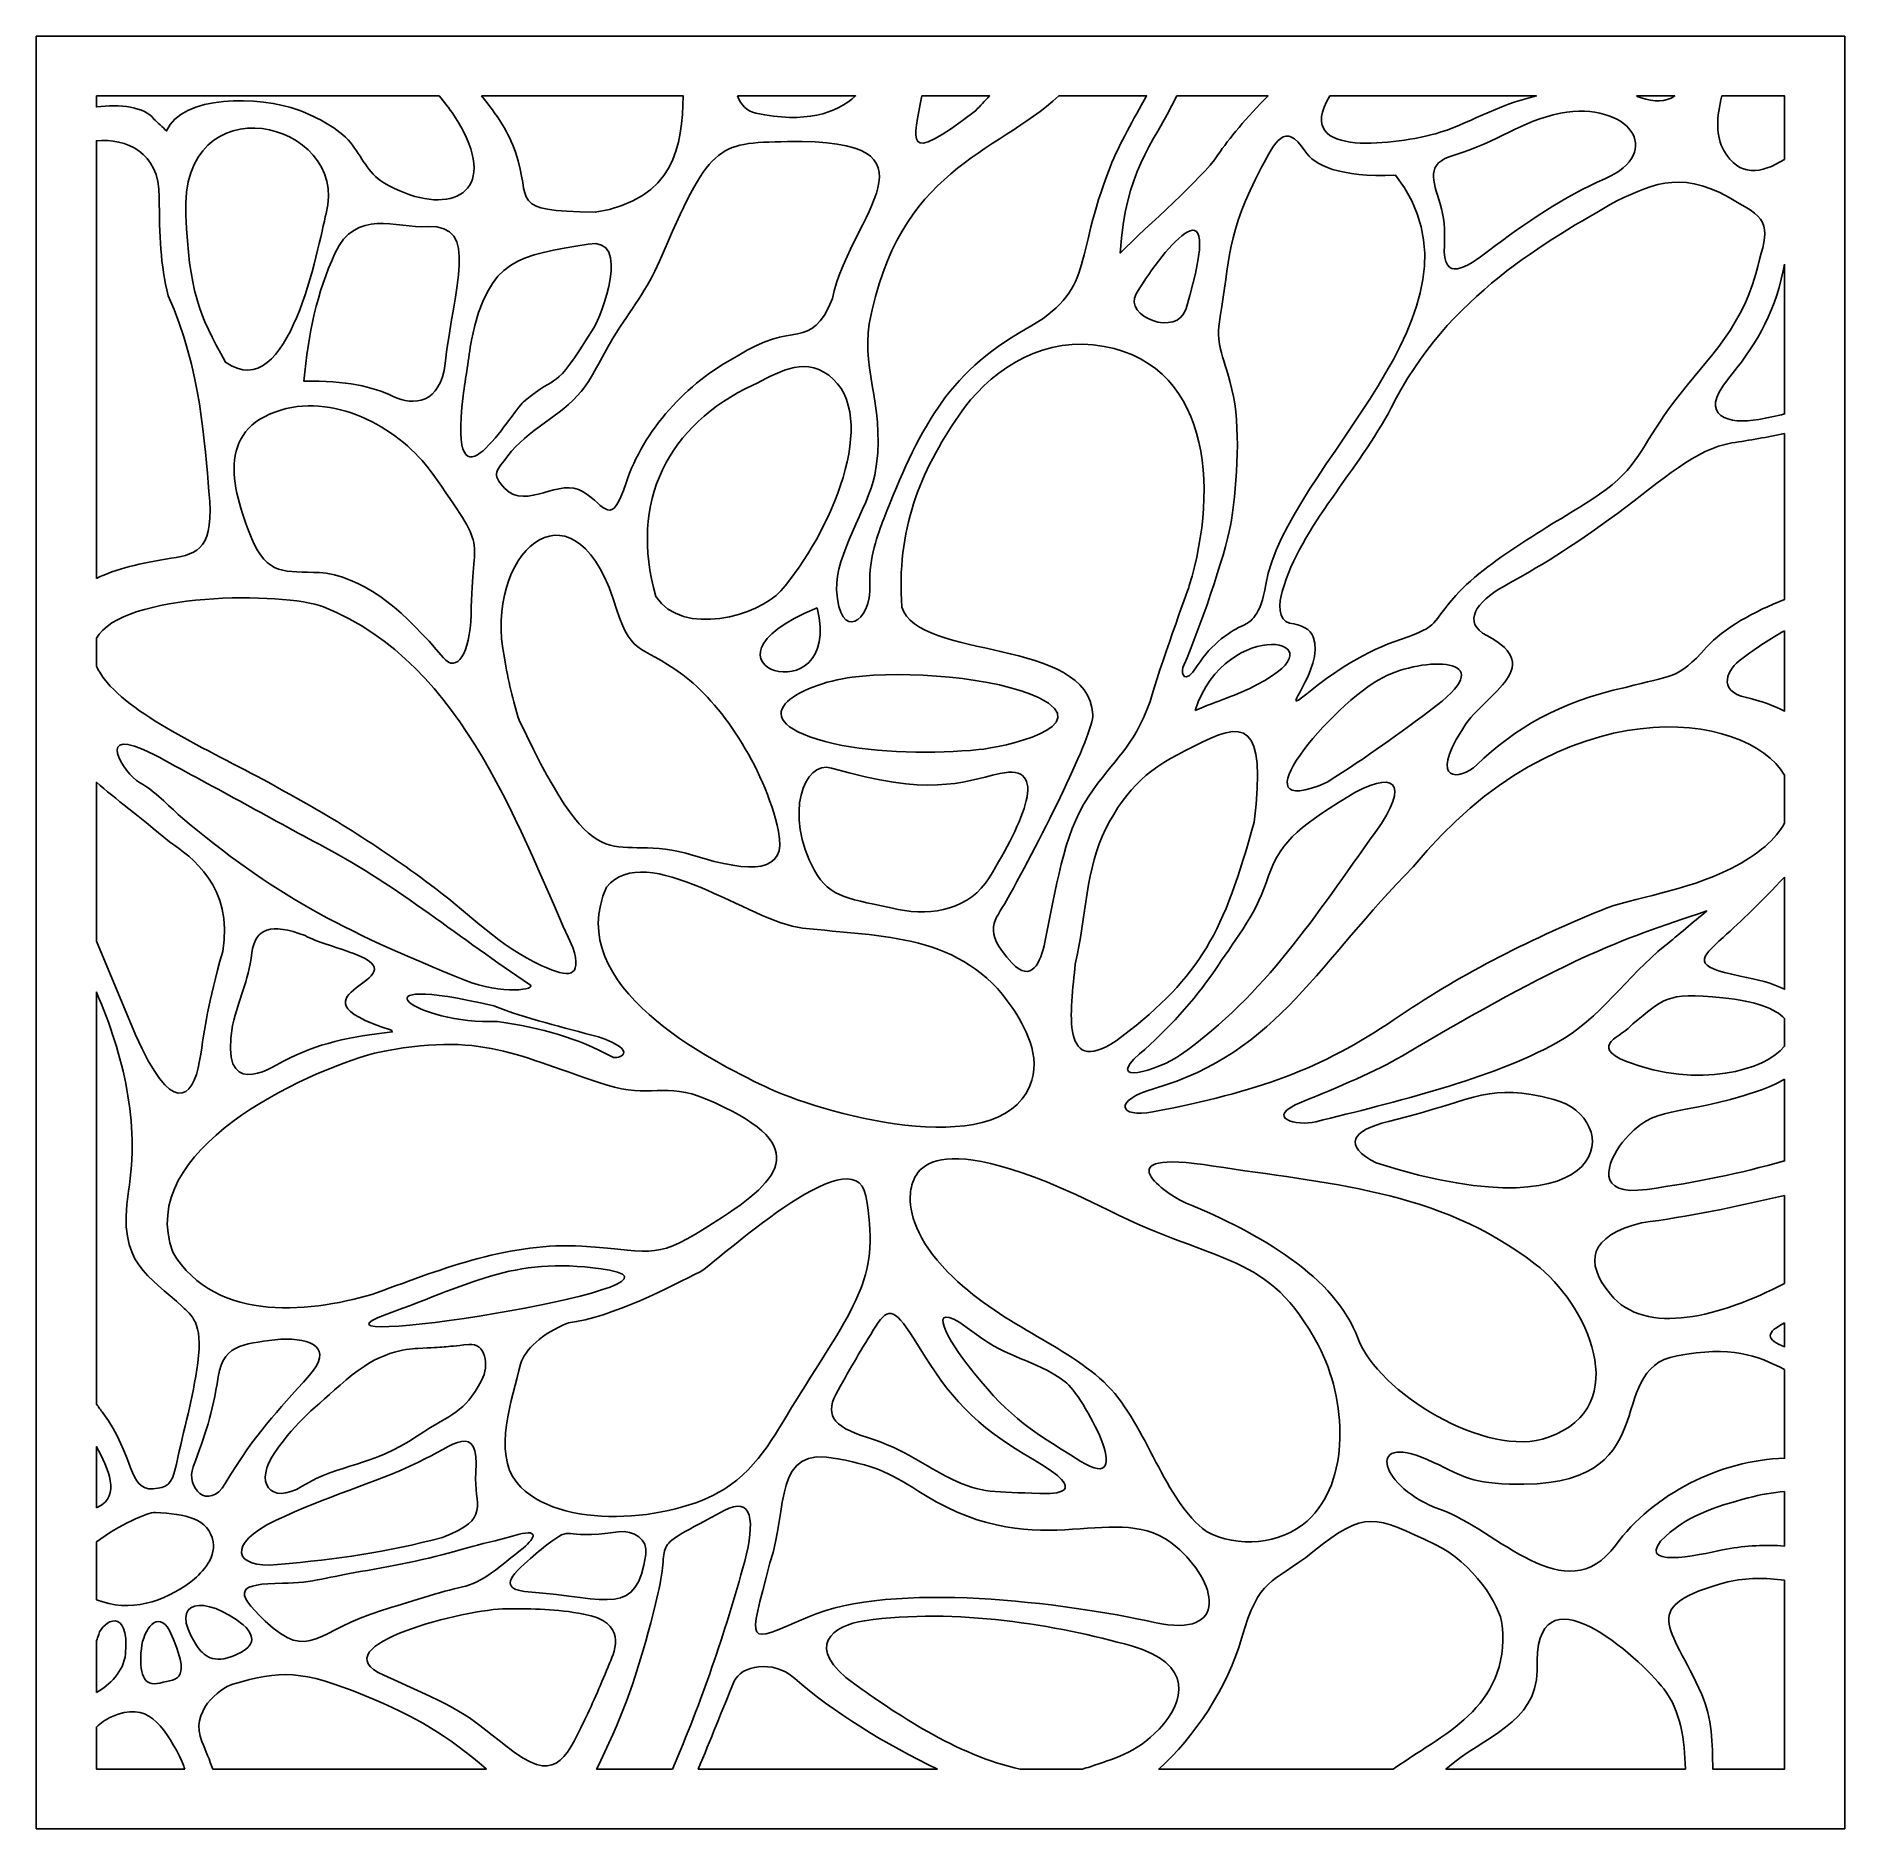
# Model space of a CAD drawing. Header units: centimetres. Extents: x -4.3 to 4.3, y -4.26 to 4.26.
import ezdxf

# ---------------------------------------------------------------- set-up
doc = ezdxf.new("R2010")
doc.units = ezdxf.units.CM
doc.header["$MEASUREMENT"] = 0
doc.layers.add('Layer 1', color=7, linetype='Continuous')

msp = doc.modelspace()

# ---------------------------------------------------------------- linework, layer by layer
at = {"layer": 'Layer 1', "color": 242}
for points, knots in [([(-4.29924, 4.26053), (-4.29924, 4.26053), (4.29925, 4.26053), (4.29925, 4.26053), (4.29925, 4.26053), (4.29925, 4.26053), (4.29925, -4.26054), (4.29925, -4.26054), (4.29925, -4.26054), (4.29925, -4.26054), (-4.29924, -4.26054), (-4.29924, -4.26054), (-4.29924, -4.26054), (-4.29924, -4.26054), (-4.29924, 4.26053), (-4.29924, 4.26053)], [0, 0, 0, 0, 0.2, 0.2, 0.2, 0.2, 0.4, 0.4, 0.4, 0.4, 0.6, 0.6, 0.6, 0.6, 1, 1, 1, 1]), ([(-2.92057, 3.41752), (-2.96034, 3.26018), (-3.09474, 2.49625), (-3.39847, 2.71088), (-3.39847, 2.71088), (-3.52826, 2.93898), (-3.57233, 3.05644), (-3.58754, 3.40914), (-3.58754, 3.40914), (-3.62343, 4.04804), (-2.80733, 3.86553), (-2.92057, 3.41752)], [0, 0, 0, 0, 0.25, 0.25, 0.25, 0.25, 0.5, 0.5, 0.5, 0.5, 1, 1, 1, 1]), ([(-4.01262, 3.97649), (-4.01262, 3.97649), (-2.38363, 3.97649), (-2.38363, 3.97649), (-2.38363, 3.97649), (-2.33505, 3.92059), (-2.28872, 3.85474), (-2.25363, 3.77719), (-2.25363, 3.77719), (-2.12048, 3.48292), (-2.37739, 3.4042), (-2.646, 3.5639), (-2.646, 3.5639), (-2.72509, 3.61212), (-2.7494, 3.68548), (-2.80518, 3.75481), (-2.80518, 3.75481), (-2.864, 3.82415), (-2.95831, 3.87339), (-3.05058, 3.90855), (-3.05058, 3.90855), (-3.23817, 3.9799), (-3.61029, 3.98091), (-3.67924, 3.81009), (-3.67924, 3.81009), (-3.69951, 3.82918), (-3.71981, 3.84826), (-3.74006, 3.86635), (-3.74006, 3.86635), (-3.78038, 3.92531), (-3.90334, 3.93836), (-4.01262, 3.92432), (-4.01262, 3.92432), (-4.01262, 3.92432), (-4.01262, 3.97649), (-4.01262, 3.97649)], [0, 0, 0, 0, 0.1, 0.1, 0.1, 0.1, 0.2, 0.2, 0.2, 0.2, 0.3, 0.3, 0.3, 0.3, 0.4, 0.4, 0.4, 0.4, 0.5, 0.5, 0.5, 0.5, 0.6, 0.6, 0.6, 0.6, 0.7, 0.7, 0.7, 0.7, 0.8, 0.8, 0.8, 0.8, 1, 1, 1, 1]), ([(-2.18205, 3.97649), (-2.18205, 3.97649), (-1.22293, 3.97649), (-1.22293, 3.97649), (-1.22293, 3.97649), (-1.22842, 3.74012), (-1.26257, 3.48675), (-1.64114, 3.42321), (-1.64114, 3.42321), (-2.06465, 3.43164), (-1.93876, 3.46977), (-2.02076, 3.70998), (-2.02076, 3.70998), (-2.05046, 3.79697), (-2.10853, 3.88924), (-2.18205, 3.97649)], [0, 0, 0, 0, 0.2, 0.2, 0.2, 0.2, 0.4, 0.4, 0.4, 0.4, 0.6, 0.6, 0.6, 0.6, 1, 1, 1, 1]), ([(-0.96531, 3.97649), (-0.96531, 3.97649), (-0.40367, 3.97649), (-0.40367, 3.97649), (-0.40367, 3.97649), (-0.49372, 3.89222), (-0.64462, 3.84514), (-0.87833, 3.89448), (-0.87833, 3.89448), (-0.92136, 3.90356), (-0.94885, 3.93482), (-0.96531, 3.97649)], [0, 0, 0, 0, 0.25, 0.25, 0.25, 0.25, 0.5, 0.5, 0.5, 0.5, 1, 1, 1, 1]), ([(0.56335, 3.97649), (0.56335, 3.97649), (0.98, 3.97649), (0.98, 3.97649), (0.98, 3.97649), (0.917, 3.86516), (0.8521, 3.75291), (0.80638, 3.63825), (0.80638, 3.63825), (0.62733, 3.18783), (0.74012, 3.05503), (0.40401, 2.86754), (0.40401, 2.86754), (0.02698, 2.65723), (-0.10659, 2.37985), (-0.26965, 1.96619), (-0.26965, 1.96619), (-0.29712, 1.89648), (-0.34146, 1.77857), (-0.33537, 1.65409), (-0.33537, 1.65409), (-0.32663, 1.47525), (-0.48163, 1.37596), (-0.49397, 1.62922), (-0.49397, 1.62922), (-0.50191, 1.79215), (-0.34391, 2.01816), (-0.31286, 2.17419), (-0.31286, 2.17419), (-0.25403, 2.4698), (-0.37594, 2.66286), (-0.33869, 2.89252), (-0.33869, 2.89252), (-0.20112, 3.62836), (0.25564, 3.69789), (0.56335, 3.97649)], [0, 0, 0, 0, 0.1, 0.1, 0.1, 0.1, 0.2, 0.2, 0.2, 0.2, 0.3, 0.3, 0.3, 0.3, 0.4, 0.4, 0.4, 0.4, 0.5, 0.5, 0.5, 0.5, 0.6, 0.6, 0.6, 0.6, 0.7, 0.7, 0.7, 0.7, 0.8, 0.8, 0.8, 0.8, 1, 1, 1, 1]), ([(-0.08937, 3.97649), (-0.08937, 3.97649), (0.23337, 3.97649), (0.23337, 3.97649), (0.23337, 3.97649), (0.21079, 3.95315), (0.18854, 3.92956), (0.16678, 3.90556), (0.16678, 3.90556), (-0.19061, 3.63279), (-0.12334, 3.76612), (-0.08937, 3.97649)], [0, 0, 0, 0, 0.25, 0.25, 0.25, 0.25, 0.5, 0.5, 0.5, 0.5, 1, 1, 1, 1]), ([(1.12344, 3.97649), (1.12344, 3.97649), (1.55703, 3.97649), (1.55703, 3.97649), (1.55703, 3.97649), (1.45619, 3.8758), (1.36972, 3.77218), (1.31898, 3.69621), (1.31898, 3.69621), (1.24081, 3.57919), (0.98652, 3.36409), (0.85439, 3.2294), (0.85439, 3.2294), (0.88105, 3.62535), (0.99903, 3.7256), (1.12344, 3.97649)], [0, 0, 0, 0, 0.2, 0.2, 0.2, 0.2, 0.4, 0.4, 0.4, 0.4, 0.6, 0.6, 0.6, 0.6, 1, 1, 1, 1]), ([(1.85043, 3.97649), (1.85043, 3.97649), (2.83327, 3.97649), (2.83327, 3.97649), (2.83327, 3.97649), (2.6466, 3.93526), (2.49946, 3.83682), (2.35289, 3.79702), (2.35289, 3.79702), (2.19157, 3.75222), (1.66359, 3.66799), (1.85043, 3.97649)], [0, 0, 0, 0, 0.25, 0.25, 0.25, 0.25, 0.5, 0.5, 0.5, 0.5, 1, 1, 1, 1]), ([(3.30849, 3.97649), (3.30849, 3.97649), (3.49058, 3.97649), (3.49058, 3.97649), (3.49058, 3.97649), (3.44371, 3.94469), (3.39863, 3.9475), (3.327, 3.96883), (3.327, 3.96883), (3.32046, 3.97081), (3.31431, 3.97337), (3.30849, 3.97649)], [0, 0, 0, 0, 0.25, 0.25, 0.25, 0.25, 0.5, 0.5, 0.5, 0.5, 1, 1, 1, 1]), ([(3.71465, 3.97649), (3.71465, 3.97649), (4.01263, 3.97649), (4.01263, 3.97649), (4.01263, 3.97649), (4.01263, 3.97649), (4.01263, 3.67505), (4.01263, 3.67505), (4.01263, 3.67505), (3.90168, 3.60449), (3.79558, 3.59008), (3.72466, 3.71735), (3.72466, 3.71735), (3.68456, 3.78071), (3.6896, 3.87918), (3.71465, 3.97649)], [0, 0, 0, 0, 0.2, 0.2, 0.2, 0.2, 0.4, 0.4, 0.4, 0.4, 0.6, 0.6, 0.6, 0.6, 1, 1, 1, 1]), ([(3.15772, 3.58237), (2.96767, 3.49925), (2.78071, 3.37357), (2.60566, 3.24023), (2.60566, 3.24023), (2.50179, 3.16111), (2.38611, 3.08291), (2.3953, 3.26611), (2.3953, 3.26611), (2.39904, 3.34053), (2.39426, 3.40191), (2.37562, 3.46341), (2.37562, 3.46341), (2.34139, 3.57633), (2.303, 3.6544), (2.44202, 3.69546), (2.44202, 3.69546), (2.65287, 3.75772), (2.75797, 3.85787), (2.94787, 3.89398), (2.94787, 3.89398), (3.26833, 3.95492), (3.44981, 3.71011), (3.15772, 3.58237)], [0, 0, 0, 0, 0.1428571, 0.1428571, 0.1428571, 0.1428571, 0.2857143, 0.2857143, 0.2857143, 0.2857143, 0.4285714, 0.4285714, 0.4285714, 0.4285714, 0.5714286, 0.5714286, 0.5714286, 0.5714286, 0.7142857, 0.7142857, 0.7142857, 0.7142857, 1, 1, 1, 1]), ([(1.15285, 1.25929), (1.25745, 1.50404), (1.36561, 1.84118), (1.38353, 1.96016), (1.38353, 1.96016), (1.41101, 2.14261), (1.42809, 2.40975), (1.38578, 2.58128), (1.38578, 2.58128), (1.33873, 2.77194), (1.30558, 2.78516), (1.33027, 2.92831), (1.33027, 2.92831), (1.37488, 3.18691), (1.35771, 3.32323), (1.52649, 3.63732), (1.52649, 3.63732), (1.5902, 3.75589), (1.63749, 3.85928), (1.73193, 3.71607), (1.73193, 3.71607), (1.77869, 3.64516), (1.89389, 3.5899), (2.16353, 3.59951), (2.16353, 3.59951), (2.66668, 2.95649), (1.64418, 2.22125), (1.5466, 1.65386), (1.5466, 1.65386), (1.52049, 1.50205), (1.4754, 1.47764), (1.43841, 1.45947), (1.43841, 1.45947), (1.38431, 1.43693), (1.28892, 1.37543), (1.22101, 1.26702), (1.22101, 1.26702), (1.16119, 1.17155), (1.14069, 1.23084), (1.15285, 1.25929)], [0, 0, 0, 0, 0.0909091, 0.0909091, 0.0909091, 0.0909091, 0.1818182, 0.1818182, 0.1818182, 0.1818182, 0.2727273, 0.2727273, 0.2727273, 0.2727273, 0.3636364, 0.3636364, 0.3636364, 0.3636364, 0.4545455, 0.4545455, 0.4545455, 0.4545455, 0.5454545, 0.5454545, 0.5454545, 0.5454545, 0.6363636, 0.6363636, 0.6363636, 0.6363636, 0.7272727, 0.7272727, 0.7272727, 0.7272727, 0.8181818, 0.8181818, 0.8181818, 0.8181818, 1, 1, 1, 1]), ([(-4.01262, 1.68328), (-4.01262, 1.68328), (-4.01262, 3.76316), (-4.01262, 3.76316), (-4.01262, 3.76316), (-3.87342, 3.77481), (-3.71385, 3.71383), (-3.71385, 3.4959), (-3.71385, 3.4959), (-3.71385, 3.312), (-3.70863, 3.17503), (-3.67113, 3.02632), (-3.67113, 3.02632), (-3.51474, 2.68113), (-3.49786, 2.31035), (-3.47776, 2.09682), (-3.47776, 2.09682), (-3.45244, 1.82786), (-3.52426, 1.79928), (-3.65767, 1.77874), (-3.65767, 1.77874), (-3.80318, 1.75634), (-3.92119, 1.72758), (-4.01262, 1.68328)], [0, 0, 0, 0, 0.1428571, 0.1428571, 0.1428571, 0.1428571, 0.2857143, 0.2857143, 0.2857143, 0.2857143, 0.4285714, 0.4285714, 0.4285714, 0.4285714, 0.5714286, 0.5714286, 0.5714286, 0.5714286, 0.7142857, 0.7142857, 0.7142857, 0.7142857, 1, 1, 1, 1]), ([(-1.69874, 2.09525), (-1.58926, 2.0251), (-1.56589, 1.9206), (-1.49492, 2.13778), (-1.49492, 2.13778), (-1.41341, 2.38456), (-1.20712, 2.61459), (-0.96667, 2.73904), (-0.96667, 2.73904), (-0.70086, 2.91544), (-0.61712, 2.75618), (-0.51405, 3.01367), (-0.51405, 3.01367), (-0.43024, 3.40913), (0.05081, 3.77392), (-0.72748, 3.75964), (-0.72748, 3.75964), (-1.07052, 3.75335), (-1.09567, 3.74655), (-1.33596, 3.1911), (-1.33596, 3.1911), (-1.3907, 3.06348), (-1.47688, 2.95195), (-1.5489, 2.83942), (-1.5489, 2.83942), (-1.60569, 2.74898), (-1.64319, 2.65251), (-1.70808, 2.57211), (-1.70808, 2.57211), (-1.8044, 2.45253), (-1.96562, 2.38924), (-2.05692, 2.26563), (-2.05692, 2.26563), (-2.10658, 2.1973), (-2.14076, 2.18094), (-2.07074, 2.11055), (-2.07074, 2.11055), (-1.96578, 2.00502), (-1.81051, 2.16688), (-1.69874, 2.09525)], [0, 0, 0, 0, 0.0909091, 0.0909091, 0.0909091, 0.0909091, 0.1818182, 0.1818182, 0.1818182, 0.1818182, 0.2727273, 0.2727273, 0.2727273, 0.2727273, 0.3636364, 0.3636364, 0.3636364, 0.3636364, 0.4545455, 0.4545455, 0.4545455, 0.4545455, 0.5454545, 0.5454545, 0.5454545, 0.5454545, 0.6363636, 0.6363636, 0.6363636, 0.6363636, 0.7272727, 0.7272727, 0.7272727, 0.7272727, 0.8181818, 0.8181818, 0.8181818, 0.8181818, 1, 1, 1, 1]), ([(1.16754, 2.96567), (1.12629, 2.82694), (0.86791, 2.92832), (0.93053, 3.03597), (0.93053, 3.03597), (1.02459, 3.19765), (1.37455, 3.66187), (1.16754, 2.96567)], [0, 0, 0, 0, 0.3333333, 0.3333333, 0.3333333, 0.3333333, 1, 1, 1, 1]), ([(1.62396, 1.62088), (1.71513, 1.93302), (1.98956, 2.19891), (2.14216, 2.49319), (2.14216, 2.49319), (2.40862, 3.0292), (2.88882, 3.28909), (3.21531, 3.47818), (3.21531, 3.47818), (3.39862, 3.56284), (3.5354, 3.63087), (3.79697, 3.46568), (3.79697, 3.46568), (3.95997, 3.37935), (3.92882, 3.33026), (3.87561, 3.13081), (3.87561, 3.13081), (3.80178, 2.85408), (3.61802, 2.70073), (3.46126, 2.48774), (3.46126, 2.48774), (3.33758, 2.31693), (3.31287, 2.20463), (3.13339, 2.08305), (3.13339, 2.08305), (2.95287, 1.96096), (2.61785, 1.78702), (2.44933, 1.60166), (2.44933, 1.60166), (2.32919, 1.4695), (2.37821, 1.45745), (2.19123, 1.39468), (2.19123, 1.39468), (2.02038, 1.33733), (1.87031, 1.23999), (1.74087, 1.13454), (1.74087, 1.13454), (1.58996, 1.0116), (1.82866, 1.24961), (1.77224, 1.40523), (1.77224, 1.40523), (1.75953, 1.44031), (1.71479, 1.46415), (1.65992, 1.47106), (1.65992, 1.47106), (1.6031, 1.47822), (1.60941, 1.57106), (1.62396, 1.62088)], [0, 0, 0, 0, 0.0769231, 0.0769231, 0.0769231, 0.0769231, 0.1538462, 0.1538462, 0.1538462, 0.1538462, 0.2307692, 0.2307692, 0.2307692, 0.2307692, 0.3076923, 0.3076923, 0.3076923, 0.3076923, 0.3846154, 0.3846154, 0.3846154, 0.3846154, 0.4615385, 0.4615385, 0.4615385, 0.4615385, 0.5384615, 0.5384615, 0.5384615, 0.5384615, 0.6153846, 0.6153846, 0.6153846, 0.6153846, 0.6923077, 0.6923077, 0.6923077, 0.6923077, 0.7692308, 0.7692308, 0.7692308, 0.7692308, 0.8461538, 0.8461538, 0.8461538, 0.8461538, 1, 1, 1, 1]), ([(-2.60214, 2.54798), (-2.69914, 2.59575), (-2.82483, 2.62343), (-3.02623, 2.62035), (-3.02623, 2.62035), (-3.00517, 2.84886), (-2.96479, 3.04064), (-2.87864, 3.22801), (-2.87864, 3.22801), (-2.77985, 3.44288), (-2.58962, 3.34836), (-2.43742, 3.35521), (-2.43742, 3.35521), (-2.18926, 3.36637), (-2.3138, 3.07184), (-2.35508, 2.70452), (-2.35508, 2.70452), (-2.37645, 2.51445), (-2.50552, 2.50039), (-2.60214, 2.54798)], [0, 0, 0, 0, 0.1666667, 0.1666667, 0.1666667, 0.1666667, 0.3333333, 0.3333333, 0.3333333, 0.3333333, 0.5, 0.5, 0.5, 0.5, 0.6666667, 0.6666667, 0.6666667, 0.6666667, 1, 1, 1, 1]), ([(-1.6745, 3.27228), (-1.46528, 3.30861), (-1.61389, 2.92973), (-1.64849, 2.87355), (-1.64849, 2.87355), (-1.85477, 2.54462), (-1.8041, 2.67328), (-1.98211, 2.52278), (-1.98211, 2.52278), (-2.04017, 2.4737), (-2.34227, 1.94233), (-2.26982, 2.551), (-2.26982, 2.551), (-2.25665, 2.63843), (-2.24345, 2.72586), (-2.23026, 2.81528), (-2.23026, 2.81528), (-2.14635, 3.21165), (-2.00247, 3.21532), (-1.6745, 3.27228)], [0, 0, 0, 0, 0.1666667, 0.1666667, 0.1666667, 0.1666667, 0.3333333, 0.3333333, 0.3333333, 0.3333333, 0.5, 0.5, 0.5, 0.5, 0.6666667, 0.6666667, 0.6666667, 0.6666667, 1, 1, 1, 1]), ([(4.01263, 3.17671), (4.01263, 3.17671), (4.01263, 2.46501), (4.01263, 2.46501), (4.01263, 2.46501), (3.97268, 2.455), (3.93191, 2.44595), (3.89006, 2.43847), (3.89006, 2.43847), (3.74891, 2.41324), (3.5995, 2.453), (3.74202, 2.62777), (3.74202, 2.62777), (3.86223, 2.77518), (3.96209, 2.92705), (4.00619, 3.1456), (4.00619, 3.1456), (4.00838, 3.15645), (4.01052, 3.16681), (4.01263, 3.17671)], [0, 0, 0, 0, 0.1666667, 0.1666667, 0.1666667, 0.1666667, 0.3333333, 0.3333333, 0.3333333, 0.3333333, 0.5, 0.5, 0.5, 0.5, 0.6666667, 0.6666667, 0.6666667, 0.6666667, 1, 1, 1, 1]), ([(0.33969, -0.14473), (0.43252, -0.24345), (0.47574, -0.14225), (0.49629, -0.04549), (0.49629, -0.04549), (0.55031, 0.20884), (0.58146, 0.45994), (0.70214, 0.64384), (0.70214, 0.64384), (0.83061, 0.83592), (0.91321, 0.8689), (0.99641, 1.0988), (0.99641, 1.0988), (1.04169, 1.25978), (1.1742, 1.62153), (1.18287, 1.64967), (1.18287, 1.64967), (1.32618, 2.11481), (1.28407, 2.73317), (0.72658, 2.79327), (0.72658, 2.79327), (0.45436, 2.82262), (0.22341, 2.65606), (0.0884, 2.45978), (0.0884, 2.45978), (-0.09884, 2.18757), (-0.2105, 1.91076), (-0.18363, 1.54683), (-0.18363, 1.54683), (-0.10779, 1.29432), (0.70558, 1.40262), (0.72401, 1.03672), (0.72401, 1.03672), (0.72858, 0.94612), (0.48313, 0.45636), (0.31368, 0.15152), (0.31368, 0.15152), (0.26148, 0.05763), (0.19292, 0.01134), (0.33969, -0.14473)], [0, 0, 0, 0, 0.0909091, 0.0909091, 0.0909091, 0.0909091, 0.1818182, 0.1818182, 0.1818182, 0.1818182, 0.2727273, 0.2727273, 0.2727273, 0.2727273, 0.3636364, 0.3636364, 0.3636364, 0.3636364, 0.4545455, 0.4545455, 0.4545455, 0.4545455, 0.5454545, 0.5454545, 0.5454545, 0.5454545, 0.6363636, 0.6363636, 0.6363636, 0.6363636, 0.7272727, 0.7272727, 0.7272727, 0.7272727, 0.8181818, 0.8181818, 0.8181818, 0.8181818, 1, 1, 1, 1]), ([(-0.75937, 1.62404), (-0.52604, 1.8888), (-0.27916, 2.45624), (-0.53061, 2.64848), (-0.53061, 2.64848), (-0.65635, 2.74393), (-0.78622, 2.65208), (-0.89167, 2.60184), (-0.89167, 2.60184), (-1.29385, 2.41624), (-1.48329, 2.04646), (-1.35296, 1.59753), (-1.35296, 1.59753), (-1.22752, 1.40216), (-0.86432, 1.50495), (-0.75937, 1.62404)], [0, 0, 0, 0, 0.2, 0.2, 0.2, 0.2, 0.4, 0.4, 0.4, 0.4, 0.6, 0.6, 0.6, 0.6, 1, 1, 1, 1]), ([(-2.92008, 1.70861), (-2.7086, 1.66808), (-2.54781, 1.52367), (-2.36327, 1.30588), (-2.36327, 1.30588), (-2.29932, 1.2304), (-2.23741, 1.32574), (-2.23142, 1.50944), (-2.23142, 1.50944), (-2.22669, 1.91997), (-2.13984, 1.78875), (-2.42158, 2.19038), (-2.42158, 2.19038), (-2.5603, 2.3834), (-2.86383, 2.56519), (-3.13574, 2.48338), (-3.13574, 2.48338), (-3.45042, 2.38871), (-3.37098, 2.10182), (-3.26353, 1.84662), (-3.26353, 1.84662), (-3.18468, 1.68496), (-3.09265, 1.72192), (-2.92008, 1.70861)], [0, 0, 0, 0, 0.1428571, 0.1428571, 0.1428571, 0.1428571, 0.2857143, 0.2857143, 0.2857143, 0.2857143, 0.4285714, 0.4285714, 0.4285714, 0.4285714, 0.5714286, 0.5714286, 0.5714286, 0.5714286, 0.7142857, 0.7142857, 0.7142857, 0.7142857, 1, 1, 1, 1]), ([(4.01263, 2.37271), (4.01263, 2.37271), (4.01263, 1.58311), (4.01263, 1.58311), (4.01263, 1.58311), (3.86741, 1.52532), (3.72359, 1.44785), (3.64146, 1.3557), (3.64146, 1.3557), (3.50117, 1.19831), (3.47615, 1.2242), (3.25686, 1.16508), (3.25686, 1.16508), (2.93899, 1.09426), (2.73203, 0.97102), (2.54916, 0.79677), (2.54916, 0.79677), (2.46813, 0.71956), (2.32025, 0.7147), (2.47809, 0.96006), (2.47809, 0.96006), (2.56824, 1.12804), (2.89369, 1.25587), (2.59678, 1.41145), (2.59678, 1.41145), (2.47824, 1.47357), (2.54724, 1.57215), (2.67513, 1.64352), (2.67513, 1.64352), (2.84747, 1.73971), (2.98686, 1.82226), (3.21849, 1.99244), (3.21849, 1.99244), (3.43608, 2.15231), (3.58841, 2.29979), (3.76232, 2.32685), (3.76232, 2.32685), (3.84749, 2.3401), (3.93127, 2.35425), (4.01263, 2.37271)], [0, 0, 0, 0, 0.0909091, 0.0909091, 0.0909091, 0.0909091, 0.1818182, 0.1818182, 0.1818182, 0.1818182, 0.2727273, 0.2727273, 0.2727273, 0.2727273, 0.3636364, 0.3636364, 0.3636364, 0.3636364, 0.4545455, 0.4545455, 0.4545455, 0.4545455, 0.5454545, 0.5454545, 0.5454545, 0.5454545, 0.6363636, 0.6363636, 0.6363636, 0.6363636, 0.7272727, 0.7272727, 0.7272727, 0.7272727, 0.8181818, 0.8181818, 0.8181818, 0.8181818, 1, 1, 1, 1]), ([(-2.00323, 1.0096), (-2.03262, 1.10001), (-2.05613, 1.19948), (-2.07333, 1.305), (-2.07333, 1.305), (-2.17574, 1.79554), (-1.75719, 2.18108), (-1.556, 1.58635), (-1.556, 1.58635), (-1.47115, 1.30217), (-1.44072, 1.38341), (-1.22519, 1.22509), (-1.22519, 1.22509), (-1.05318, 1.09815), (-0.83831, 0.7963), (-0.77026, 0.48084), (-0.77026, 0.48084), (-0.72726, 0.28149), (-0.89642, 0.27893), (-1.1742, 0.36635), (-1.1742, 0.36635), (-1.57524, 0.49255), (-1.60931, 0.17453), (-2.00323, 1.0096)], [0, 0, 0, 0, 0.1428571, 0.1428571, 0.1428571, 0.1428571, 0.2857143, 0.2857143, 0.2857143, 0.2857143, 0.4285714, 0.4285714, 0.4285714, 0.4285714, 0.5714286, 0.5714286, 0.5714286, 0.5714286, 0.7142857, 0.7142857, 0.7142857, 0.7142857, 1, 1, 1, 1]), ([(-4.01262, 1.2666), (-4.01262, 1.2666), (-4.01262, 1.39865), (-4.01262, 1.39865), (-4.01262, 1.39865), (-3.89071, 1.619), (-3.12231, 1.62105), (-2.93295, 1.5473), (-2.93295, 1.5473), (-2.25825, 1.28451), (-1.98793, 0.44544), (-1.74762, -0.07162), (-1.74762, -0.07162), (-1.70331, -0.21633), (-1.76559, -0.21784), (-1.89508, -0.15788), (-1.89508, -0.15788), (-2.10149, -0.06229), (-2.2272, 0.07802), (-2.40085, 0.20914), (-2.40085, 0.20914), (-2.65231, 0.39907), (-2.88763, 0.54587), (-3.17053, 0.69963), (-3.17053, 0.69963), (-3.44558, 0.85246), (-3.83758, 1.02178), (-3.97601, 1.20574), (-3.97601, 1.20574), (-3.99207, 1.22708), (-4.00402, 1.24732), (-4.01262, 1.2666)], [0, 0, 0, 0, 0.1111111, 0.1111111, 0.1111111, 0.1111111, 0.2222222, 0.2222222, 0.2222222, 0.2222222, 0.3333333, 0.3333333, 0.3333333, 0.3333333, 0.4444444, 0.4444444, 0.4444444, 0.4444444, 0.5555556, 0.5555556, 0.5555556, 0.5555556, 0.6666667, 0.6666667, 0.6666667, 0.6666667, 0.7777778, 0.7777778, 0.7777778, 0.7777778, 1, 1, 1, 1]), ([(1.21089, 1.05491), (1.35525, 1.50846), (1.93533, 1.39745), (1.50518, 1.17839), (1.50518, 1.17839), (1.41275, 1.12791), (1.30972, 1.09916), (1.21089, 1.05491)], [0, 0, 0, 0, 0.3333333, 0.3333333, 0.3333333, 0.3333333, 1, 1, 1, 1]), ([(4.01263, 1.43384), (4.01263, 1.43384), (4.01263, 1.05216), (4.01263, 1.05216), (4.01263, 1.05216), (3.96272, 1.07822), (3.9028, 1.09994), (3.83171, 1.11644), (3.83171, 1.11644), (3.68561, 1.15035), (3.74276, 1.25135), (3.80882, 1.30102), (3.80882, 1.30102), (3.87952, 1.35418), (3.94647, 1.39842), (4.01263, 1.43384)], [0, 0, 0, 0, 0.2, 0.2, 0.2, 0.2, 0.4, 0.4, 0.4, 0.4, 0.6, 0.6, 0.6, 0.6, 1, 1, 1, 1]), ([(2.10371, 1.21243), (2.29548, 1.31115), (2.66736, 1.31514), (2.35748, 1.07858), (2.35748, 1.07858), (2.17093, 0.93689), (2.03551, 0.84077), (1.83878, 0.71417), (1.83878, 0.71417), (1.37971, 0.51643), (1.86481, 1.08945), (2.10371, 1.21243)], [0, 0, 0, 0, 0.25, 0.25, 0.25, 0.25, 0.5, 0.5, 0.5, 0.5, 1, 1, 1, 1]), ([(-0.41934, 1.21356), (-0.1704, 1.24572), (0.26769, 1.2141), (0.46893, 1.11509), (0.46893, 1.11509), (0.74999, 0.9768), (0.29448, 0.88028), (0.18093, 0.8691), (0.18093, 0.8691), (-0.01849, 0.84946), (-0.31001, 0.85154), (-0.50449, 0.89704), (-0.50449, 0.89704), (-0.99368, 1.01147), (-0.66765, 1.18147), (-0.41934, 1.21356)], [0, 0, 0, 0, 0.2, 0.2, 0.2, 0.2, 0.4, 0.4, 0.4, 0.4, 0.6, 0.6, 0.6, 0.6, 1, 1, 1, 1]), ([(4.01263, 0.74814), (4.01263, 0.74814), (4.01263, 0.51924), (4.01263, 0.51924), (4.01263, 0.51924), (3.97183, 0.44536), (3.89042, 0.37139), (3.75925, 0.30491), (3.75925, 0.30491), (3.53586, 0.1917), (3.29668, 0.16964), (3.13871, 0.10522), (3.13871, 0.10522), (2.78386, -0.0395), (2.45601, -0.20923), (2.15699, -0.41331), (2.15699, -0.41331), (1.80815, -0.65139), (1.50884, -0.75669), (1.01002, -0.85237), (1.01002, -0.85237), (0.84654, -0.88373), (0.81713, -0.79871), (1.01765, -0.74104), (1.01765, -0.74104), (1.60516, -0.57206), (1.80823, -0.12386), (2.24781, 0.31159), (2.24781, 0.31159), (2.94906, 1.17571), (3.83531, 1.05434), (4.01263, 0.74814)], [0, 0, 0, 0, 0.1111111, 0.1111111, 0.1111111, 0.1111111, 0.2222222, 0.2222222, 0.2222222, 0.2222222, 0.3333333, 0.3333333, 0.3333333, 0.3333333, 0.4444444, 0.4444444, 0.4444444, 0.4444444, 0.5555556, 0.5555556, 0.5555556, 0.5555556, 0.6666667, 0.6666667, 0.6666667, 0.6666667, 0.7777778, 0.7777778, 0.7777778, 0.7777778, 1, 1, 1, 1]), ([(-3.61231, 0.55138), (-3.674, 0.60458), (-3.73171, 0.6709), (-3.80723, 0.71289), (-3.80723, 0.71289), (-3.88077, 0.75378), (-4.0374, 0.99732), (-3.74006, 0.84678), (-3.74006, 0.84678), (-3.46834, 0.69909), (-3.1976, 0.55138), (-2.92585, 0.40366), (-2.92585, 0.40366), (-2.57908, 0.22079), (-2.27692, -0.03344), (-1.95346, -0.24647), (-1.95346, -0.24647), (-1.91172, -0.27221), (-2.08596, -0.29737), (-2.26101, -0.22642), (-2.26101, -0.22642), (-2.86046, 0.01653), (-3.17195, 0.17824), (-3.61231, 0.55138)], [0, 0, 0, 0, 0.1428571, 0.1428571, 0.1428571, 0.1428571, 0.2857143, 0.2857143, 0.2857143, 0.2857143, 0.4285714, 0.4285714, 0.4285714, 0.4285714, 0.5714286, 0.5714286, 0.5714286, 0.5714286, 0.7142857, 0.7142857, 0.7142857, 0.7142857, 1, 1, 1, 1]), ([(0.86225, -0.49499), (1.23845, -0.2046), (1.34764, 0.00154), (1.49063, 0.52408), (1.49063, 0.52408), (1.55167, 1.00797), (1.44592, 1.01371), (1.19891, 0.88203), (1.19891, 0.88203), (0.99306, 0.78354), (0.88821, 0.69269), (0.78479, 0.49071), (0.78479, 0.49071), (0.6925, 0.31084), (0.69167, 0.07451), (0.64095, -0.15057), (0.64095, -0.15057), (0.61811, -0.36529), (0.56397, -0.71761), (0.86225, -0.49499)], [0, 0, 0, 0, 0.1666667, 0.1666667, 0.1666667, 0.1666667, 0.3333333, 0.3333333, 0.3333333, 0.3333333, 0.5, 0.5, 0.5, 0.5, 0.6666667, 0.6666667, 0.6666667, 0.6666667, 1, 1, 1, 1]), ([(0.2315, 0.2603), (0.39422, 0.52612), (0.52177, 0.80741), (0.28248, 0.75581), (0.28248, 0.75581), (0.09301, 0.71077), (-0.05457, 0.6475), (-0.51788, 0.78171), (-0.51788, 0.78171), (-0.65076, 0.8202), (-0.74485, 0.56139), (-0.59944, 0.29513), (-0.59944, 0.29513), (-0.52578, 0.16023), (-0.43027, 0.16058), (-0.20095, 0.10994), (-0.20095, 0.10994), (-0.03713, 0.07375), (0.14201, 0.11412), (0.2315, 0.2603)], [0, 0, 0, 0, 0.1666667, 0.1666667, 0.1666667, 0.1666667, 0.3333333, 0.3333333, 0.3333333, 0.3333333, 0.5, 0.5, 0.5, 0.5, 0.6666667, 0.6666667, 0.6666667, 0.6666667, 1, 1, 1, 1]), ([(2.06636, 0.47499), (1.78533, 0.0854), (1.5444, -0.29604), (1.14625, -0.57807), (1.14625, -0.57807), (1.02659, -0.66284), (0.77766, -0.72511), (0.94681, -0.57747), (0.94681, -0.57747), (1.08016, -0.46108), (1.20417, -0.32599), (1.30342, -0.18015), (1.30342, -0.18015), (1.38758, -0.05356), (1.49816, 0.08268), (1.54757, 0.23568), (1.54757, 0.23568), (1.60837, 0.42397), (1.69255, 0.49544), (1.92922, 0.6408), (1.92922, 0.6408), (2.15866, 0.78171), (2.24161, 0.71793), (2.06636, 0.47499)], [0, 0, 0, 0, 0.1428571, 0.1428571, 0.1428571, 0.1428571, 0.2857143, 0.2857143, 0.2857143, 0.2857143, 0.4285714, 0.4285714, 0.4285714, 0.4285714, 0.5714286, 0.5714286, 0.5714286, 0.5714286, 0.7142857, 0.7142857, 0.7142857, 0.7142857, 1, 1, 1, 1]), ([(-4.01262, -0.04108), (-4.01262, -0.04108), (-4.01262, 0.71406), (-4.01262, 0.71406), (-4.01262, 0.71406), (-3.9233, 0.63626), (-3.80794, 0.55038), (-3.66528, 0.43122), (-3.66528, 0.43122), (-3.56049, 0.35798), (-3.35922, 0.21839), (-3.41221, -0.09025), (-3.41221, -0.09025), (-3.48619, -0.34854), (-3.49357, -0.43668), (-3.52239, -0.60949), (-3.52239, -0.60949), (-3.55421, -0.80029), (-3.65923, -0.87003), (-3.82632, -0.48631), (-3.82632, -0.48631), (-3.82632, -0.48631), (-4.01262, -0.04108), (-4.01262, -0.04108)], [0, 0, 0, 0, 0.1428571, 0.1428571, 0.1428571, 0.1428571, 0.2857143, 0.2857143, 0.2857143, 0.2857143, 0.4285714, 0.4285714, 0.4285714, 0.4285714, 0.5714286, 0.5714286, 0.5714286, 0.5714286, 0.7142857, 0.7142857, 0.7142857, 0.7142857, 1, 1, 1, 1]), ([(-1.58715, 0.21591), (-1.40135, 0.4463), (-0.89898, 0.04789), (-0.65678, 0.02099), (-0.65678, 0.02099), (-0.27715, -0.02119), (0.10507, -0.00441), (0.34013, -0.356), (0.34013, -0.356), (0.39691, -0.4394), (0.48416, -0.59012), (0.42532, -0.72881), (0.42532, -0.72881), (0.27015, -1.09958), (-0.58314, -0.85433), (-0.83748, -0.73118), (-0.83748, -0.73118), (-1.08496, -0.61136), (-1.80191, -0.25603), (-1.58715, 0.21591)], [0, 0, 0, 0, 0.1666667, 0.1666667, 0.1666667, 0.1666667, 0.3333333, 0.3333333, 0.3333333, 0.3333333, 0.5, 0.5, 0.5, 0.5, 0.6666667, 0.6666667, 0.6666667, 0.6666667, 1, 1, 1, 1]), ([(4.01263, 0.26337), (4.01263, 0.26337), (4.01263, -0.26984), (4.01263, -0.26984), (4.01263, -0.26984), (3.9538, -0.23937), (3.88479, -0.22433), (3.80224, -0.20753), (3.80224, -0.20753), (3.57026, -0.16031), (3.60701, -0.12604), (3.72118, -0.02314), (3.72118, -0.02314), (3.80659, 0.05383), (3.9021, 0.1466), (4.01263, 0.26337)], [0, 0, 0, 0, 0.2, 0.2, 0.2, 0.2, 0.4, 0.4, 0.4, 0.4, 0.6, 0.6, 0.6, 0.6, 1, 1, 1, 1]), ([(1.78392, -0.89984), (2.15392, -0.80775), (2.62301, -0.69459), (2.92884, -0.52482), (2.92884, -0.52482), (3.13523, -0.41025), (3.26546, -0.20629), (3.4439, -0.06358), (3.4439, -0.06358), (3.50982, -0.00933), (3.57573, 0.04694), (3.64267, 0.10222), (3.64267, 0.10222), (3.21351, -0.03882), (2.97125, -0.12686), (2.19621, -0.58605), (2.19621, -0.58605), (2.07353, -0.65873), (1.89184, -0.73474), (1.71669, -0.80619), (1.71669, -0.80619), (1.53257, -0.8813), (1.69446, -0.92211), (1.78392, -0.89984)], [0, 0, 0, 0, 0.1428571, 0.1428571, 0.1428571, 0.1428571, 0.2857143, 0.2857143, 0.2857143, 0.2857143, 0.4285714, 0.4285714, 0.4285714, 0.4285714, 0.5714286, 0.5714286, 0.5714286, 0.5714286, 0.7142857, 0.7142857, 0.7142857, 0.7142857, 1, 1, 1, 1]), ([(-3.02069, -0.01427), (-2.96671, -0.04478), (-2.88176, -0.0662), (-2.7931, -0.09868), (-2.7931, -0.09868), (-2.43895, -0.22845), (-3.16901, -0.28692), (-2.61049, -0.4645), (-2.61049, -0.4645), (-2.60948, -0.46754), (-2.6085, -0.46954), (-2.60644, -0.47257), (-2.60644, -0.47257), (-2.80473, -0.49497), (-2.96459, -0.52567), (-3.12582, -0.61343), (-3.12582, -0.61343), (-3.19329, -0.65016), (-3.42684, -0.79762), (-3.36585, -0.44133), (-3.36585, -0.44133), (-3.33468, -0.30612), (-3.29248, -0.24275), (-3.27368, -0.09721), (-3.27368, -0.09721), (-3.25833, 0.02163), (-3.18267, 0.04563), (-3.02069, -0.01427)], [0, 0, 0, 0, 0.125, 0.125, 0.125, 0.125, 0.25, 0.25, 0.25, 0.25, 0.375, 0.375, 0.375, 0.375, 0.5, 0.5, 0.5, 0.5, 0.625, 0.625, 0.625, 0.625, 0.75, 0.75, 0.75, 0.75, 1, 1, 1, 1]), ([(-1.56056, -0.59172), (-1.72903, -0.49976), (-1.89183, -0.45515), (-2.10554, -0.42233), (-2.10554, -0.42233), (-2.49401, -0.44328), (-2.83207, -0.18176), (-2.12382, -0.34896), (-2.12382, -0.34896), (-1.96767, -0.41126), (-1.79529, -0.44945), (-1.62596, -0.49667), (-1.62596, -0.49667), (-1.42081, -0.56456), (-1.53467, -0.60585), (-1.56056, -0.59172)], [0, 0, 0, 0, 0.2, 0.2, 0.2, 0.2, 0.4, 0.4, 0.4, 0.4, 0.6, 0.6, 0.6, 0.6, 1, 1, 1, 1]), ([(-4.01262, -2.24143), (-4.01262, -2.24143), (-4.01262, -0.2832), (-4.01262, -0.2832), (-4.01262, -0.2832), (-3.88312, -0.587), (-3.80742, -0.90129), (-3.86007, -1.22991), (-3.86007, -1.22991), (-3.91641, -1.58158), (-3.76022, -1.62896), (-3.60352, -1.78), (-3.60352, -1.78), (-3.56423, -1.81787), (-3.50446, -1.84957), (-3.53083, -2.04608), (-3.53083, -2.04608), (-3.55378, -2.2171), (-3.59795, -2.36135), (-3.63243, -2.52692), (-3.63243, -2.52692), (-3.65427, -2.6318), (-3.68015, -2.63822), (-3.74262, -2.64384), (-3.74262, -2.64384), (-3.86168, -2.65456), (-3.83184, -2.48648), (-3.98215, -2.28391), (-3.98215, -2.28391), (-3.9928, -2.26955), (-4.00295, -2.2554), (-4.01262, -2.24143)], [0, 0, 0, 0, 0.1111111, 0.1111111, 0.1111111, 0.1111111, 0.2222222, 0.2222222, 0.2222222, 0.2222222, 0.3333333, 0.3333333, 0.3333333, 0.3333333, 0.4444444, 0.4444444, 0.4444444, 0.4444444, 0.5555556, 0.5555556, 0.5555556, 0.5555556, 0.6666667, 0.6666667, 0.6666667, 0.6666667, 0.7777778, 0.7777778, 0.7777778, 0.7777778, 1, 1, 1, 1]), ([(4.01263, -0.4087), (4.01263, -0.4087), (4.01263, -0.54062), (4.01263, -0.54062), (4.01263, -0.54062), (3.91951, -0.65594), (3.60404, -0.74391), (3.26171, -0.61397), (3.26171, -0.61397), (3.07535, -0.53595), (3.2448, -0.49595), (3.29103, -0.43379), (3.29103, -0.43379), (3.43781, -0.32064), (3.43899, -0.28101), (3.7189, -0.30982), (3.7189, -0.30982), (3.87699, -0.32609), (3.97019, -0.36358), (4.01263, -0.4087)], [0, 0, 0, 0, 0.1666667, 0.1666667, 0.1666667, 0.1666667, 0.3333333, 0.3333333, 0.3333333, 0.3333333, 0.5, 0.5, 0.5, 0.5, 0.6666667, 0.6666667, 0.6666667, 0.6666667, 1, 1, 1, 1]), ([(-1.06622, -1.37292), (-1.36762, -1.56314), (-1.33229, -1.51459), (-1.70504, -1.49141), (-1.70504, -1.49141), (-2.03479, -1.47089), (-2.36501, -1.59394), (-2.67582, -1.71192), (-2.67582, -1.71192), (-2.971, -1.80454), (-3.44612, -1.86538), (-3.64973, -1.51991), (-3.64973, -1.51991), (-3.82971, -1.03218), (-3.0298, -0.66747), (-2.69125, -0.57357), (-2.69125, -0.57357), (-2.17527, -0.46502), (-2.01633, -0.58844), (-1.58494, -0.72544), (-1.58494, -0.72544), (-1.38933, -0.78756), (-1.3021, -0.7119), (-1.11715, -0.79028), (-1.11715, -0.79028), (-0.61013, -1.00516), (-0.74105, -1.16483), (-1.06622, -1.37292)], [0, 0, 0, 0, 0.125, 0.125, 0.125, 0.125, 0.25, 0.25, 0.25, 0.25, 0.375, 0.375, 0.375, 0.375, 0.5, 0.5, 0.5, 0.5, 0.625, 0.625, 0.625, 0.625, 0.75, 0.75, 0.75, 0.75, 1, 1, 1, 1]), ([(2.07174, -1.09557), (1.90839, -1.01131), (1.95555, -0.94149), (2.12958, -0.8982), (2.12958, -0.8982), (2.58185, -0.78568), (2.59712, -0.71372), (2.91528, -0.79355), (2.91528, -0.79355), (3.24432, -0.87611), (3.22416, -1.45848), (2.07174, -1.09557)], [0, 0, 0, 0, 0.25, 0.25, 0.25, 0.25, 0.5, 0.5, 0.5, 0.5, 1, 1, 1, 1]), ([(4.01263, -0.69738), (4.01263, -0.69738), (4.01263, -1.08601), (4.01263, -1.08601), (4.01263, -1.08601), (3.79706, -1.14592), (3.59811, -1.1874), (3.35926, -1.2211), (3.35926, -1.2211), (3.10799, -1.25657), (3.16622, -1.09279), (3.24272, -0.99733), (3.24272, -0.99733), (3.39591, -0.80616), (3.49197, -0.88721), (3.89311, -0.75153), (3.89311, -0.75153), (3.93405, -0.73786), (3.9742, -0.71884), (4.01263, -0.69738)], [0, 0, 0, 0, 0.1666667, 0.1666667, 0.1666667, 0.1666667, 0.3333333, 0.3333333, 0.3333333, 0.3333333, 0.5, 0.5, 0.5, 0.5, 0.6666667, 0.6666667, 0.6666667, 0.6666667, 1, 1, 1, 1]), ([(1.74286, -2.79785), (1.61908, -2.90927), (1.41032, -2.92726), (1.26434, -2.84685), (1.26434, -2.84685), (1.06559, -2.70388), (0.98009, -2.34257), (0.79455, -2.15466), (0.79455, -2.15466), (0.59941, -1.95702), (0.28203, -1.8671), (0.03359, -1.61249), (0.03359, -1.61249), (-0.11281, -1.46245), (-0.15103, -1.33071), (-0.14287, -1.24041), (-0.14287, -1.24041), (-0.13429, -1.14547), (-0.07345, -0.88335), (0.79832, -1.31996), (0.79832, -1.31996), (1.32441, -1.58344), (1.55787, -1.51302), (1.79698, -1.96369), (1.79698, -1.96369), (1.93296, -2.21998), (1.95062, -2.61083), (1.74286, -2.79785)], [0, 0, 0, 0, 0.125, 0.125, 0.125, 0.125, 0.25, 0.25, 0.25, 0.25, 0.375, 0.375, 0.375, 0.375, 0.5, 0.5, 0.5, 0.5, 0.625, 0.625, 0.625, 0.625, 0.75, 0.75, 0.75, 0.75, 1, 1, 1, 1]), ([(-1.14326, -1.613), (-1.07634, -1.57913), (-0.41127, -0.95379), (-0.35555, -1.25117), (-0.35555, -1.25117), (-0.28427, -1.63159), (-0.39289, -1.75576), (-0.66776, -2.19286), (-0.66776, -2.19286), (-0.77929, -2.36872), (-0.85431, -2.5355), (-1.02973, -2.64705), (-1.02973, -2.64705), (-1.27411, -2.79978), (-1.81961, -2.84902), (-2.0143, -2.61488), (-2.0143, -2.61488), (-2.12992, -2.47521), (-2.03457, -2.21194), (-1.99605, -2.05116), (-1.99605, -2.05116), (-1.97592, -1.98306), (-1.89638, -1.9063), (-1.76893, -1.85522), (-1.76893, -1.85522), (-1.56731, -1.83218), (-1.2736, -1.67895), (-1.14326, -1.613)], [0, 0, 0, 0, 0.125, 0.125, 0.125, 0.125, 0.25, 0.25, 0.25, 0.25, 0.375, 0.375, 0.375, 0.375, 0.5, 0.5, 0.5, 0.5, 0.625, 0.625, 0.625, 0.625, 0.75, 0.75, 0.75, 0.75, 1, 1, 1, 1]), ([(1.16738, -1.28579), (1.51636, -1.42864), (1.87855, -1.638), (1.98541, -1.9309), (1.98541, -1.9309), (2.07632, -2.1801), (2.59293, -2.50658), (2.89039, -2.39962), (2.89039, -2.39962), (3.30333, -2.25105), (3.06971, -1.7586), (2.82772, -1.57672), (2.82772, -1.57672), (2.36602, -1.21749), (1.82465, -1.19358), (1.29801, -1.11002), (1.29801, -1.11002), (0.75707, -1.0242), (1.07774, -1.2491), (1.16738, -1.28579)], [0, 0, 0, 0, 0.1666667, 0.1666667, 0.1666667, 0.1666667, 0.3333333, 0.3333333, 0.3333333, 0.3333333, 0.5, 0.5, 0.5, 0.5, 0.6666667, 0.6666667, 0.6666667, 0.6666667, 1, 1, 1, 1]), ([(4.01263, -1.2499), (4.01263, -1.2499), (4.01263, -1.66804), (4.01263, -1.66804), (4.01263, -1.66804), (3.7131, -1.824), (3.35214, -1.92388), (3.18474, -1.71951), (3.18474, -1.71951), (3.05908, -1.56611), (3.08243, -1.44239), (3.3331, -1.37988), (3.3331, -1.37988), (3.54735, -1.35235), (3.78524, -1.30341), (4.01263, -1.2499)], [0, 0, 0, 0, 0.2, 0.2, 0.2, 0.2, 0.4, 0.4, 0.4, 0.4, 0.6, 0.6, 0.6, 0.6, 1, 1, 1, 1]), ([(-2.63197, -1.81422), (-2.21418, -1.66256), (-2.01091, -1.53108), (-1.57338, -1.60559), (-1.57338, -1.60559), (-1.0964, -1.68681), (-3.15682, -2.00475), (-2.63197, -1.81422)], [0, 0, 0, 0, 0.3333333, 0.3333333, 0.3333333, 0.3333333, 1, 1, 1, 1]), ([(0.12554, -2.05077), (0.01787, -1.91308), (-0.08498, -1.71269), (0.17115, -1.91108), (0.17115, -1.91108), (0.32176, -2.02774), (0.43549, -2.02198), (0.59261, -2.13558), (0.59261, -2.13558), (0.67628, -2.19608), (0.94008, -2.68204), (0.66771, -2.5139), (0.66771, -2.5139), (0.39484, -2.34545), (0.31537, -2.2935), (0.12554, -2.05077)], [0, 0, 0, 0, 0.2, 0.2, 0.2, 0.2, 0.4, 0.4, 0.4, 0.4, 0.6, 0.6, 0.6, 0.6, 1, 1, 1, 1]), ([(0.47254, -2.66635), (0.26367, -2.6591), (0.19181, -2.66572), (0.05316, -2.59857), (0.05316, -2.59857), (-0.08195, -2.53314), (-0.16277, -2.45767), (-0.34633, -2.40085), (-0.34633, -2.40085), (-0.52206, -2.34646), (-0.55104, -2.28855), (-0.48679, -2.1747), (-0.48679, -2.1747), (-0.42672, -2.06825), (-0.37568, -1.97857), (-0.30692, -1.87072), (-0.30692, -1.87072), (-0.24475, -1.77322), (-0.21471, -1.78796), (-0.10984, -1.95793), (-0.10984, -1.95793), (0.04818, -2.21403), (0.14649, -2.33297), (0.44625, -2.50802), (0.44625, -2.50802), (0.71782, -2.66662), (0.54599, -2.6689), (0.47254, -2.66635)], [0, 0, 0, 0, 0.125, 0.125, 0.125, 0.125, 0.25, 0.25, 0.25, 0.25, 0.375, 0.375, 0.375, 0.375, 0.5, 0.5, 0.5, 0.5, 0.625, 0.625, 0.625, 0.625, 0.75, 0.75, 0.75, 0.75, 1, 1, 1, 1]), ([(4.01263, -1.85465), (4.01263, -1.85465), (4.01263, -1.96894), (4.01263, -1.96894), (4.01263, -1.96894), (3.97128, -1.95244), (3.94367, -1.93527), (3.94448, -1.91703), (3.94448, -1.91703), (3.9454, -1.89653), (3.97239, -1.87618), (4.01263, -1.85465)], [0, 0, 0, 0, 0.25, 0.25, 0.25, 0.25, 0.5, 0.5, 0.5, 0.5, 1, 1, 1, 1]), ([(-2.99971, -2.10416), (-3.15901, -2.28443), (-3.25163, -2.37163), (-3.40032, -2.61923), (-3.40032, -2.61923), (-3.48033, -2.75246), (-3.59059, -2.63828), (-3.55298, -2.53955), (-3.55298, -2.53955), (-3.49373, -2.38402), (-3.46197, -2.29276), (-3.43391, -2.11166), (-3.43391, -2.11166), (-3.40791, -1.94389), (-3.28985, -1.95569), (-3.13574, -1.93259), (-3.13574, -1.93259), (-2.98924, -1.92946), (-2.88442, -1.97369), (-2.99971, -2.10416)], [0, 0, 0, 0, 0.1666667, 0.1666667, 0.1666667, 0.1666667, 0.3333333, 0.3333333, 0.3333333, 0.3333333, 0.5, 0.5, 0.5, 0.5, 0.6666667, 0.6666667, 0.6666667, 0.6666667, 1, 1, 1, 1]), ([(-2.48549, -1.97693), (-2.34447, -1.97024), (-2.37198, -1.97139), (-2.24289, -1.95829), (-2.24289, -1.95829), (-2.1622, -1.9501), (-2.14282, -2.05666), (-2.18185, -2.12928), (-2.18185, -2.12928), (-2.26896, -2.2914), (-2.31349, -2.27724), (-2.48659, -2.39313), (-2.48659, -2.39313), (-2.70933, -2.54226), (-2.85174, -2.52188), (-3.03423, -2.63182), (-3.03423, -2.63182), (-3.18829, -2.72463), (-3.26677, -2.61373), (-3.16215, -2.46733), (-3.16215, -2.46733), (-3.05667, -2.3197), (-2.98139, -2.26331), (-2.82533, -2.12686), (-2.82533, -2.12686), (-2.66894, -1.99012), (-2.54129, -1.97958), (-2.48549, -1.97693)], [0, 0, 0, 0, 0.125, 0.125, 0.125, 0.125, 0.25, 0.25, 0.25, 0.25, 0.375, 0.375, 0.375, 0.375, 0.5, 0.5, 0.5, 0.5, 0.625, 0.625, 0.625, 0.625, 0.75, 0.75, 0.75, 0.75, 1, 1, 1, 1]), ([(4.01263, -2.07699), (4.01263, -2.07699), (4.01263, -2.49902), (4.01263, -2.49902), (4.01263, -2.49902), (3.70565, -2.5084), (3.38817, -2.66807), (3.20871, -2.91322), (3.20871, -2.91322), (2.97405, -3.23378), (2.64312, -2.83585), (2.37652, -2.74238), (2.37652, -2.74238), (2.0895, -2.64176), (2.01408, -2.3742), (2.31379, -2.5052), (2.31379, -2.5052), (2.48184, -2.57865), (2.50133, -2.61454), (2.70471, -2.62192), (2.70471, -2.62192), (3.47158, -2.64975), (3.13609, -2.07906), (3.5016, -2.01173), (3.5016, -2.01173), (3.75915, -1.96428), (3.8812, -2.00891), (4.01263, -2.07699)], [0, 0, 0, 0, 0.125, 0.125, 0.125, 0.125, 0.25, 0.25, 0.25, 0.25, 0.375, 0.375, 0.375, 0.375, 0.5, 0.5, 0.5, 0.5, 0.625, 0.625, 0.625, 0.625, 0.75, 0.75, 0.75, 0.75, 1, 1, 1, 1]), ([(-2.20936, -2.56717), (-2.21925, -2.72821), (-2.13214, -2.78459), (-2.36677, -2.87515), (-2.36677, -2.87515), (-2.639, -2.9471), (-2.85687, -2.97758), (-3.15141, -3.00479), (-3.15141, -3.00479), (-3.3596, -3.02403), (-3.39646, -2.90755), (-3.16173, -2.79514), (-3.16173, -2.79514), (-2.91524, -2.6771), (-2.70433, -2.6234), (-2.48146, -2.51777), (-2.48146, -2.51777), (-2.31464, -2.43871), (-2.19403, -2.31743), (-2.20936, -2.56717)], [0, 0, 0, 0, 0.1666667, 0.1666667, 0.1666667, 0.1666667, 0.3333333, 0.3333333, 0.3333333, 0.3333333, 0.5, 0.5, 0.5, 0.5, 0.6666667, 0.6666667, 0.6666667, 0.6666667, 1, 1, 1, 1]), ([(-4.01262, -2.73434), (-4.01262, -2.73434), (-4.01262, -2.44324), (-4.01262, -2.44324), (-4.01262, -2.44324), (-3.95808, -2.54668), (-3.89385, -2.67729), (-4.00589, -2.73237), (-4.00589, -2.73237), (-4.00814, -2.73313), (-4.01039, -2.73378), (-4.01262, -2.73434)], [0, 0, 0, 0, 0.25, 0.25, 0.25, 0.25, 0.5, 0.5, 0.5, 0.5, 1, 1, 1, 1]), ([(-0.63014, -3.25382), (-0.22631, -3.07983), (0.58761, -3.18505), (1.01776, -3.2794), (1.01776, -3.2794), (1.38107, -3.3591), (1.31408, -3.08316), (1.11937, -2.9182), (1.11937, -2.9182), (0.84146, -2.68276), (0.484, -3.01736), (-0.07138, -2.67584), (-0.07138, -2.67584), (-0.25036, -2.56702), (-0.2811, -2.54348), (-0.48772, -2.50118), (-0.48772, -2.50118), (-0.8048, -2.43628), (-0.71904, -2.73474), (-0.81117, -2.99572), (-0.81117, -2.99572), (-0.91315, -3.39774), (-0.93569, -3.38547), (-0.63014, -3.25382)], [0, 0, 0, 0, 0.1428571, 0.1428571, 0.1428571, 0.1428571, 0.2857143, 0.2857143, 0.2857143, 0.2857143, 0.4285714, 0.4285714, 0.4285714, 0.4285714, 0.5714286, 0.5714286, 0.5714286, 0.5714286, 0.7142857, 0.7142857, 0.7142857, 0.7142857, 1, 1, 1, 1]), ([(4.01263, -2.65712), (4.01263, -2.65712), (4.01263, -2.91623), (4.01263, -2.91623), (4.01263, -2.91623), (3.92279, -2.90889), (3.82895, -2.91433), (3.73606, -2.93153), (3.73606, -2.93153), (3.65741, -2.94609), (3.31318, -3.03308), (3.42348, -2.89258), (3.42348, -2.89258), (3.54388, -2.77104), (3.67695, -2.73173), (3.83993, -2.68763), (3.83993, -2.68763), (3.90085, -2.67115), (3.957, -2.66136), (4.01263, -2.65712)], [0, 0, 0, 0, 0.1666667, 0.1666667, 0.1666667, 0.1666667, 0.3333333, 0.3333333, 0.3333333, 0.3333333, 0.5, 0.5, 0.5, 0.5, 0.6666667, 0.6666667, 0.6666667, 0.6666667, 1, 1, 1, 1]), ([(-1.27455, -3.97651), (-1.27455, -3.97651), (-1.63505, -3.97651), (-1.63505, -3.97651), (-1.63505, -3.97651), (-1.60804, -3.92237), (-1.582, -3.86745), (-1.55708, -3.81165), (-1.55708, -3.81165), (-1.46479, -3.60167), (-1.40347, -3.39765), (-1.34364, -3.14345), (-1.34364, -3.14345), (-1.27599, -2.86275), (-1.40638, -2.95018), (-1.0291, -2.74823), (-1.0291, -2.74823), (-0.89125, -2.67444), (-0.8821, -2.80072), (-0.93037, -2.98768), (-0.93037, -2.98768), (-1.02622, -3.33592), (-1.13611, -3.65598), (-1.27455, -3.97651)], [0, 0, 0, 0, 0.1428571, 0.1428571, 0.1428571, 0.1428571, 0.2857143, 0.2857143, 0.2857143, 0.2857143, 0.4285714, 0.4285714, 0.4285714, 0.4285714, 0.5714286, 0.5714286, 0.5714286, 0.5714286, 0.7142857, 0.7142857, 0.7142857, 0.7142857, 1, 1, 1, 1]), ([(2.15281, -3.97651), (2.15281, -3.97651), (1.03775, -3.97651), (1.03775, -3.97651), (1.03775, -3.97651), (1.20705, -3.82772), (1.36555, -3.58342), (1.43095, -3.35635), (1.43095, -3.35635), (1.51628, -3.06011), (1.5717, -3.10283), (1.77002, -2.94435), (1.77002, -2.94435), (2.02301, -2.7422), (2.06036, -2.77079), (2.35161, -2.90901), (2.35161, -2.90901), (2.53089, -2.99409), (2.66197, -3.19823), (2.67071, -3.29392), (2.67071, -3.29392), (2.70688, -3.68967), (2.37582, -3.81538), (2.15281, -3.97651)], [0, 0, 0, 0, 0.1428571, 0.1428571, 0.1428571, 0.1428571, 0.2857143, 0.2857143, 0.2857143, 0.2857143, 0.4285714, 0.4285714, 0.4285714, 0.4285714, 0.5714286, 0.5714286, 0.5714286, 0.5714286, 0.7142857, 0.7142857, 0.7142857, 0.7142857, 1, 1, 1, 1]), ([(-4.01262, -3.17147), (-4.01262, -3.17147), (-4.01262, -2.89685), (-4.01262, -2.89685), (-4.01262, -2.89685), (-3.90753, -2.81751), (-3.76666, -2.75485), (-3.73273, -2.75666), (-3.73273, -2.75666), (-3.58858, -2.76434), (-3.47949, -2.78371), (-3.45819, -2.89623), (-3.45819, -2.89623), (-3.44299, -2.98064), (-3.52205, -3.05298), (-3.56467, -3.08618), (-3.56467, -3.08618), (-3.6885, -3.18083), (-3.85554, -3.23573), (-4.01262, -3.17147)], [0, 0, 0, 0, 0.1666667, 0.1666667, 0.1666667, 0.1666667, 0.3333333, 0.3333333, 0.3333333, 0.3333333, 0.5, 0.5, 0.5, 0.5, 0.6666667, 0.6666667, 0.6666667, 0.6666667, 1, 1, 1, 1]), ([(-3.12743, -3.09356), (-2.98293, -3.09231), (-2.89848, -3.06033), (-2.75957, -3.03793), (-2.75957, -3.03793), (-2.57195, -3.00577), (-2.4128, -2.97463), (-2.24851, -2.92439), (-2.24851, -2.92439), (-2.19136, -2.90722), (-2.10602, -2.89061), (-2.0295, -2.86745), (-2.0295, -2.86745), (-1.90391, -2.82945), (-1.9237, -2.87599), (-1.98459, -2.9257), (-1.98459, -2.9257), (-2.08965, -3.01147), (-2.18241, -3.09312), (-2.27299, -3.11107), (-2.27299, -3.11107), (-2.36967, -3.13022), (-2.53944, -3.18737), (-2.65349, -3.22146), (-2.65349, -3.22146), (-2.96644, -3.31501), (-2.99639, -3.4742), (-3.21034, -3.27346), (-3.21034, -3.27346), (-3.36749, -3.12602), (-3.33629, -3.09537), (-3.12743, -3.09356)], [0, 0, 0, 0, 0.1111111, 0.1111111, 0.1111111, 0.1111111, 0.2222222, 0.2222222, 0.2222222, 0.2222222, 0.3333333, 0.3333333, 0.3333333, 0.3333333, 0.4444444, 0.4444444, 0.4444444, 0.4444444, 0.5555556, 0.5555556, 0.5555556, 0.5555556, 0.6666667, 0.6666667, 0.6666667, 0.6666667, 0.7777778, 0.7777778, 0.7777778, 0.7777778, 1, 1, 1, 1]), ([(-1.40091, -2.95597), (-1.44719, -3.25476), (-1.56691, -3.16523), (-1.9607, -3.13374), (-1.9607, -3.13374), (-2.05661, -3.12607), (-2.08138, -3.09226), (-1.97903, -3.00211), (-1.97903, -3.00211), (-1.93599, -2.9642), (-1.91071, -2.94024), (-1.87152, -2.91103), (-1.87152, -2.91103), (-1.73359, -2.80823), (-1.82333, -2.89075), (-1.53061, -2.84929), (-1.53061, -2.84929), (-1.45711, -2.83888), (-1.38985, -2.88458), (-1.40091, -2.95597)], [0, 0, 0, 0, 0.1666667, 0.1666667, 0.1666667, 0.1666667, 0.3333333, 0.3333333, 0.3333333, 0.3333333, 0.5, 0.5, 0.5, 0.5, 0.6666667, 0.6666667, 0.6666667, 0.6666667, 1, 1, 1, 1]), ([(3.54177, -3.97651), (3.54177, -3.97651), (2.40253, -3.97651), (2.40253, -3.97651), (2.40253, -3.97651), (2.58281, -3.82018), (2.83372, -3.75995), (2.83666, -3.50741), (2.83666, -3.50741), (2.81322, -2.98295), (3.3239, -3.44829), (3.43826, -3.59481), (3.43826, -3.59481), (3.52114, -3.70099), (3.53635, -3.83874), (3.54177, -3.97651)], [0, 0, 0, 0, 0.2, 0.2, 0.2, 0.2, 0.4, 0.4, 0.4, 0.4, 0.6, 0.6, 0.6, 0.6, 1, 1, 1, 1]), ([(4.01263, -3.07911), (4.01263, -3.07911), (4.01263, -3.97651), (4.01263, -3.97651), (4.01263, -3.97651), (4.01263, -3.97651), (3.67143, -3.97651), (3.67143, -3.97651), (3.67143, -3.97651), (3.66972, -3.85874), (3.66867, -3.73271), (3.61931, -3.62224), (3.61931, -3.62224), (3.46999, -3.28813), (3.31006, -3.20493), (3.74245, -3.08652), (3.74245, -3.08652), (3.83446, -3.06765), (3.92363, -3.06567), (4.01263, -3.07911)], [0, 0, 0, 0, 0.1666667, 0.1666667, 0.1666667, 0.1666667, 0.3333333, 0.3333333, 0.3333333, 0.3333333, 0.5, 0.5, 0.5, 0.5, 0.6666667, 0.6666667, 0.6666667, 0.6666667, 1, 1, 1, 1]), ([(-3.3146, -3.29119), (-3.23757, -3.36218), (-3.27853, -3.40781), (-3.37328, -3.44299), (-3.37328, -3.44299), (-3.46743, -3.47796), (-3.51316, -3.42586), (-3.54023, -3.38346), (-3.54023, -3.38346), (-3.67729, -3.16876), (-3.49584, -3.14525), (-3.3146, -3.29119)], [0, 0, 0, 0, 0.25, 0.25, 0.25, 0.25, 0.5, 0.5, 0.5, 0.5, 1, 1, 1, 1]), ([(-4.01262, -3.61253), (-4.01262, -3.61253), (-4.01262, -3.36732), (-4.01262, -3.36732), (-4.01262, -3.36732), (-4.00856, -3.35716), (-4.00503, -3.34684), (-4.00208, -3.33638), (-4.00208, -3.33638), (-3.98427, -3.27327), (-3.8541, -3.19788), (-3.87452, -3.42878), (-3.87452, -3.42878), (-3.88201, -3.51338), (-3.9525, -3.57702), (-4.01262, -3.61253)], [0, 0, 0, 0, 0.2, 0.2, 0.2, 0.2, 0.4, 0.4, 0.4, 0.4, 0.6, 0.6, 0.6, 0.6, 1, 1, 1, 1]), ([(-3.71116, -3.5676), (-3.6221, -3.54661), (-3.55861, -3.55614), (-3.66503, -3.31846), (-3.66503, -3.31846), (-3.71992, -3.21694), (-3.78979, -3.31338), (-3.79918, -3.4046), (-3.79918, -3.4046), (-3.81111, -3.52053), (-3.79121, -3.58646), (-3.71116, -3.5676)], [0, 0, 0, 0, 0.25, 0.25, 0.25, 0.25, 0.5, 0.5, 0.5, 0.5, 1, 1, 1, 1]), ([(-1.69199, -3.74467), (-1.65008, -3.65733), (-1.61191, -3.56673), (-1.57321, -3.47336), (-1.57321, -3.47336), (-1.54677, -3.40957), (-1.48789, -3.27873), (-1.69657, -3.23981), (-1.69657, -3.23981), (-1.8289, -3.21514), (-1.93222, -3.21409), (-2.06364, -3.21418), (-2.06364, -3.21418), (-2.24303, -3.21431), (-2.96568, -3.38911), (-2.64685, -3.53066), (-2.64685, -3.53066), (-2.26381, -3.70072), (-2.27583, -3.70062), (-2.06088, -3.87144), (-2.06088, -3.87144), (-1.83522, -4.05087), (-1.78589, -3.93762), (-1.69199, -3.74467)], [0, 0, 0, 0, 0.1428571, 0.1428571, 0.1428571, 0.1428571, 0.2857143, 0.2857143, 0.2857143, 0.2857143, 0.4285714, 0.4285714, 0.4285714, 0.4285714, 0.5714286, 0.5714286, 0.5714286, 0.5714286, 0.7142857, 0.7142857, 0.7142857, 0.7142857, 1, 1, 1, 1]), ([(0.67459, -3.97651), (0.67459, -3.97651), (0.37913, -3.97651), (0.37913, -3.97651), (0.37913, -3.97651), (0.08098, -3.9149), (-0.22974, -3.70043), (-0.40729, -3.57341), (-0.40729, -3.57341), (-0.65665, -3.39501), (-0.50938, -3.29252), (-0.3617, -3.27158), (-0.3617, -3.27158), (0.07569, -3.20956), (0.54861, -3.2903), (0.9083, -3.39129), (0.9083, -3.39129), (1.20336, -3.47414), (1.16442, -3.65674), (1.03908, -3.78664), (1.03908, -3.78664), (0.92449, -3.90541), (0.82098, -3.9262), (0.71097, -3.96551), (0.71097, -3.96551), (0.69898, -3.96967), (0.68684, -3.97332), (0.67459, -3.97651)], [0, 0, 0, 0, 0.125, 0.125, 0.125, 0.125, 0.25, 0.25, 0.25, 0.25, 0.375, 0.375, 0.375, 0.375, 0.5, 0.5, 0.5, 0.5, 0.625, 0.625, 0.625, 0.625, 0.75, 0.75, 0.75, 0.75, 1, 1, 1, 1]), ([(-2.15806, -3.97651), (-2.15806, -3.97651), (-3.45914, -3.97651), (-3.45914, -3.97651), (-3.45914, -3.97651), (-3.4752, -3.93423), (-3.49186, -3.89095), (-3.51131, -3.84601), (-3.51131, -3.84601), (-3.57051, -3.70476), (-3.42831, -3.59273), (-3.36405, -3.57322), (-3.36405, -3.57322), (-3.13921, -3.50495), (-3.03406, -3.50567), (-2.73885, -3.62618), (-2.73885, -3.62618), (-2.48192, -3.73236), (-2.35158, -3.81314), (-2.15806, -3.97651)], [0, 0, 0, 0, 0.1666667, 0.1666667, 0.1666667, 0.1666667, 0.3333333, 0.3333333, 0.3333333, 0.3333333, 0.5, 0.5, 0.5, 0.5, 0.6666667, 0.6666667, 0.6666667, 0.6666667, 1, 1, 1, 1]), ([(-0.01504, -3.97651), (-0.01504, -3.97651), (-1.1514, -3.97651), (-1.1514, -3.97651), (-1.1514, -3.97651), (-1.09351, -3.83873), (-1.0393, -3.70028), (-0.9805, -3.55946), (-0.9805, -3.55946), (-0.95013, -3.48674), (-0.79737, -3.45245), (-0.69277, -3.54556), (-0.69277, -3.54556), (-0.51485, -3.70394), (-0.25889, -3.85946), (-0.01504, -3.97651)], [0, 0, 0, 0, 0.2, 0.2, 0.2, 0.2, 0.4, 0.4, 0.4, 0.4, 0.6, 0.6, 0.6, 0.6, 1, 1, 1, 1]), ([(-3.59202, -3.97651), (-3.59202, -3.97651), (-4.01262, -3.97651), (-4.01262, -3.97651), (-4.01262, -3.97651), (-4.01262, -3.97651), (-4.01262, -3.77681), (-4.01262, -3.77681), (-4.01262, -3.77681), (-3.9931, -3.75753), (-3.96951, -3.74112), (-3.94104, -3.72842), (-3.94104, -3.72842), (-3.76783, -3.65118), (-3.69779, -3.76775), (-3.61773, -3.91459), (-3.61773, -3.91459), (-3.60795, -3.93708), (-3.59953, -3.95755), (-3.59202, -3.97651)], [0, 0, 0, 0, 0.1666667, 0.1666667, 0.1666667, 0.1666667, 0.3333333, 0.3333333, 0.3333333, 0.3333333, 0.5, 0.5, 0.5, 0.5, 0.6666667, 0.6666667, 0.6666667, 0.6666667, 1, 1, 1, 1])]:
    msp.add_open_spline(points, degree=3, knots=knots, dxfattribs=at)
msp.add_open_spline([(-0.58695, 1.54271), (-1.25523, 1.27306), (-0.45656, 1.01945), (-0.58695, 1.54271)], degree=3, dxfattribs=at)

doc.saveas('drawing.dxf')
